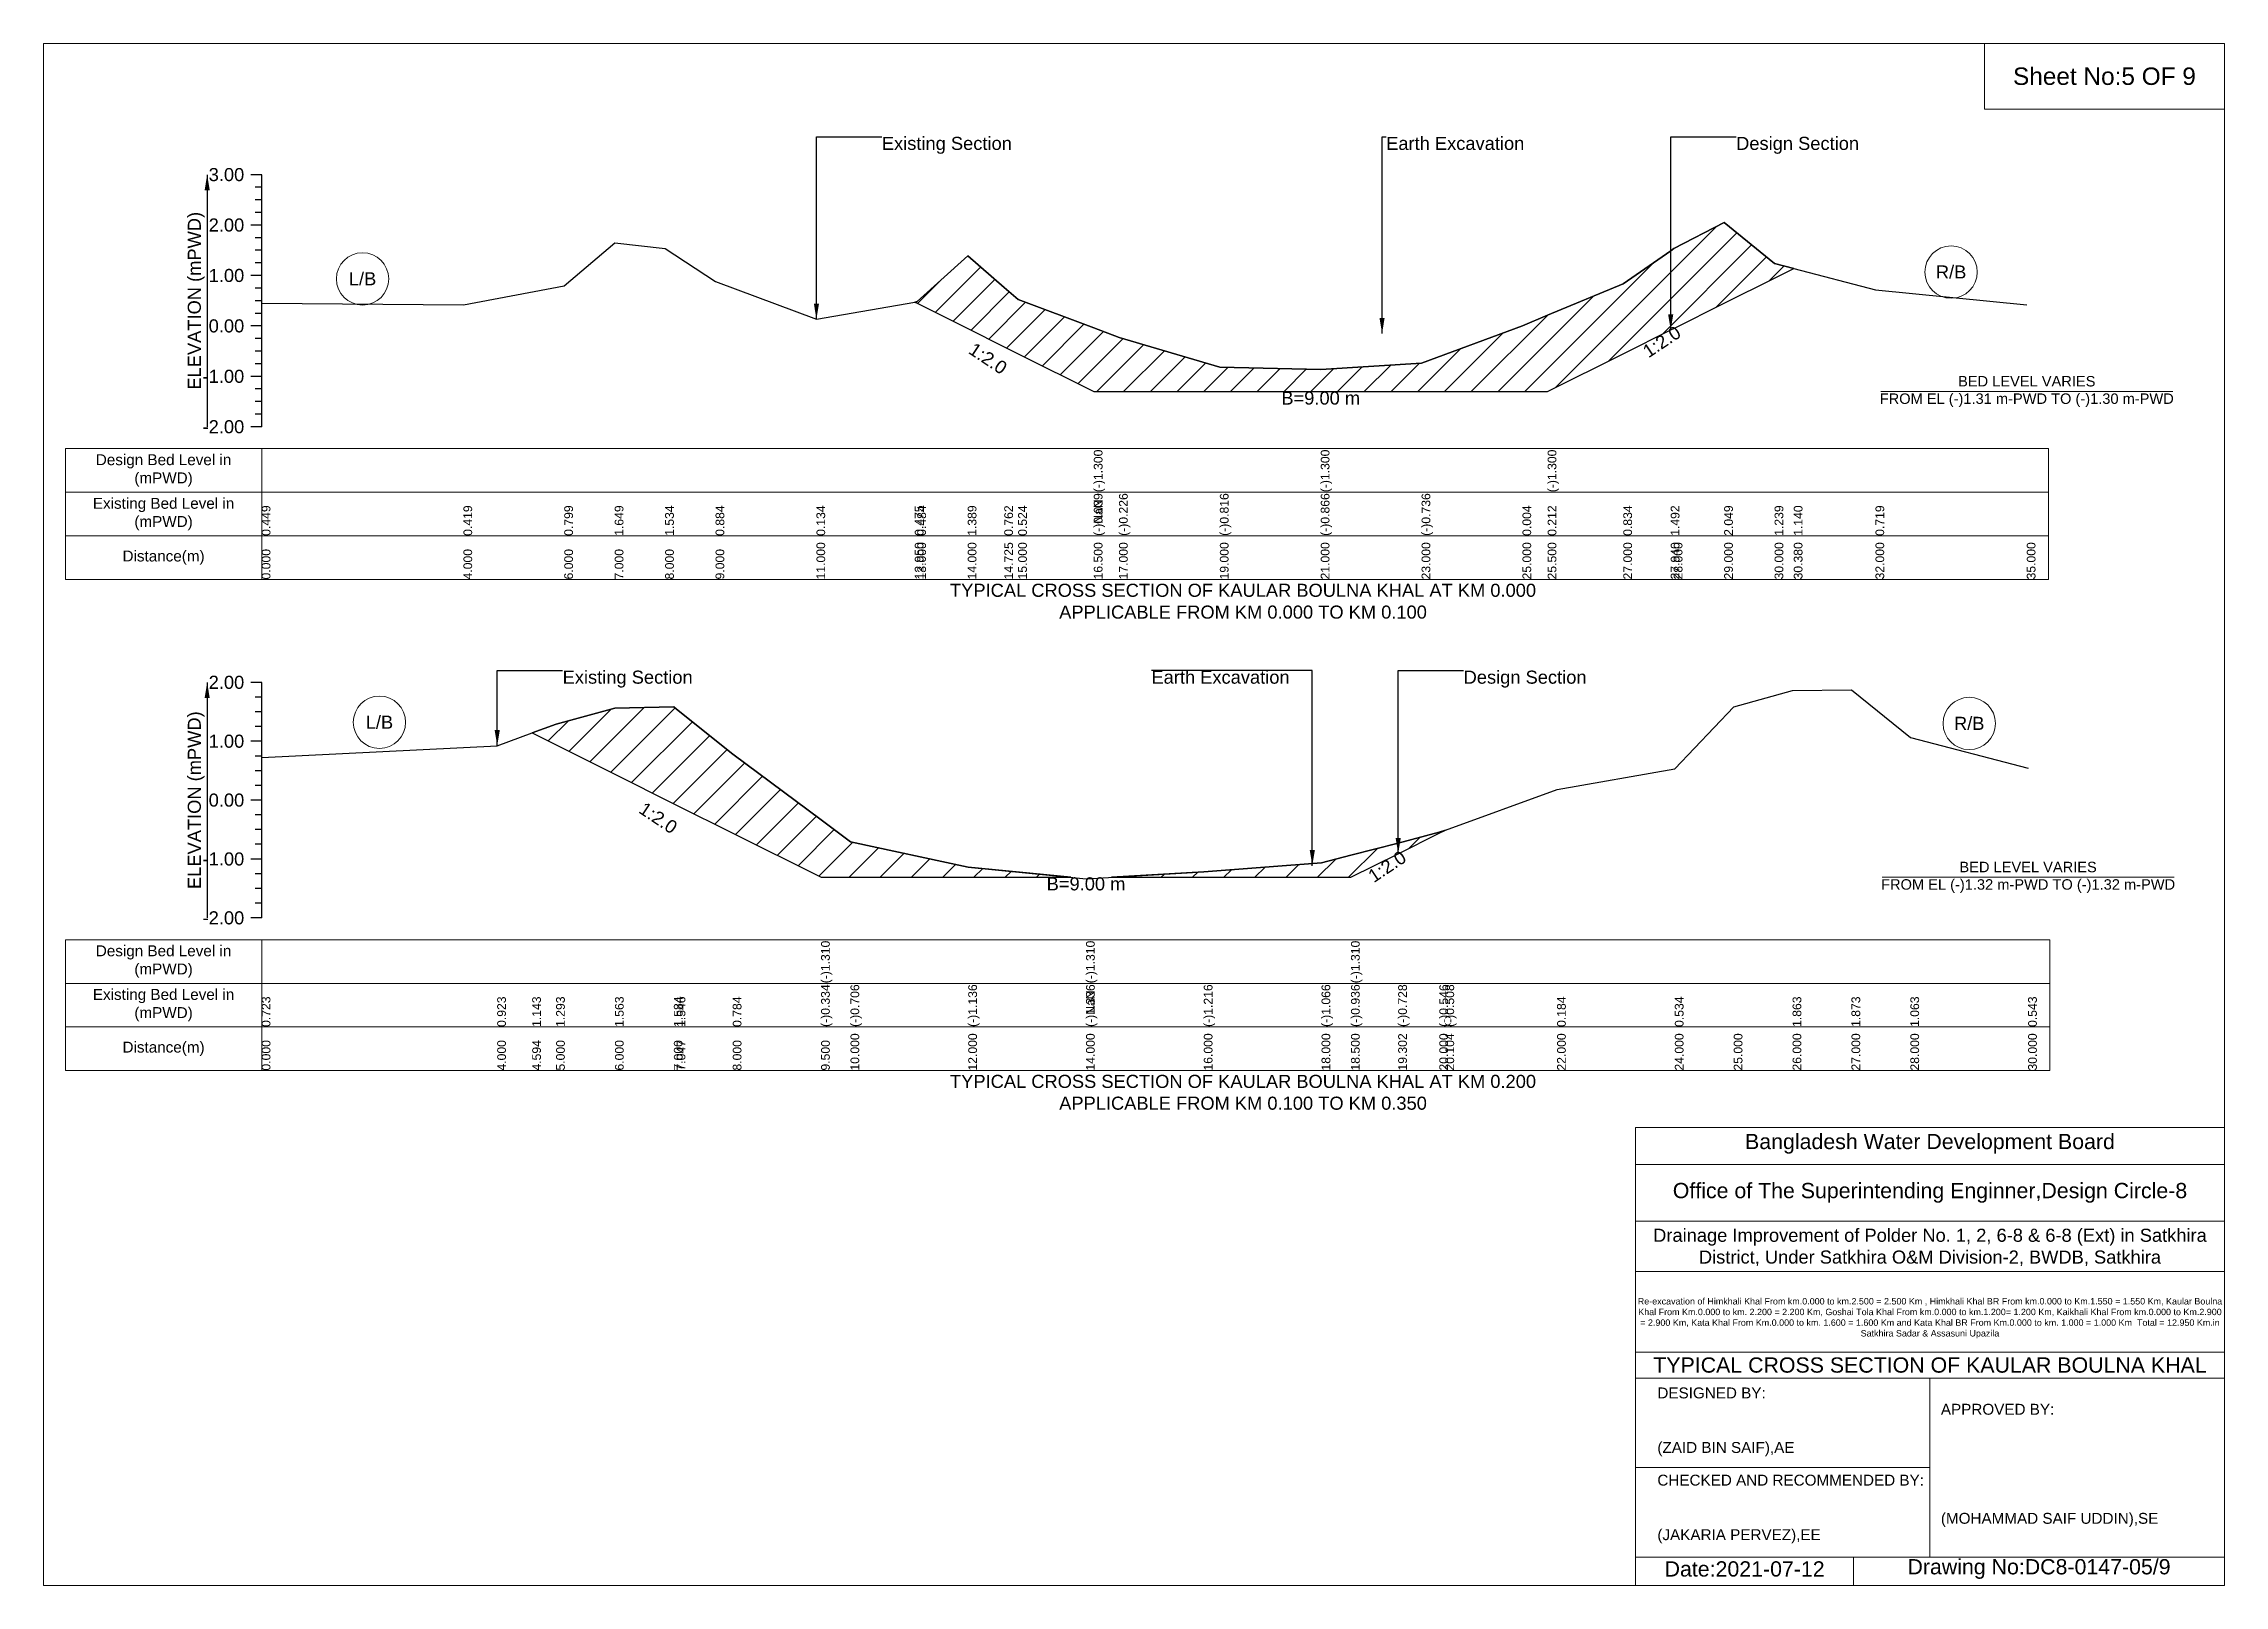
# Model space of a CAD drawing. Header units: inches. Extents: x 91000 to 628000, y -5656 to 0.
# Drawn here: x 320000 to 328000, y -5656 to 0 of the extents above; entities that cross this region are included whole.
import ezdxf

# ---------------------------------------------------------------- set-up
doc = ezdxf.new("R2010")
doc.units = ezdxf.units.IN
doc.header["$LTSCALE"] = 7
doc.header["$MEASUREMENT"] = 0
for name, color, linetype, lineweight in [('Cross section Data Border', 7, 'Continuous', 9), ('Cross Section Labels', 7, 'Continuous', 9), ('Existing_Bed_Level for Xsection', 7, 'Continuous', 25), ('Long Section Border', 7, 'Continuous', 9)]:
    doc.layers.add(name, color=color, linetype=linetype, lineweight=lineweight)
doc.styles.get("Standard").update_dxf_attribs({"font": 'arial.ttf'})
doc.dimstyles.get("Standard").update_dxf_attribs({"dimtxt": 0.18, "dimasz": 0.18, "dimexe": 0.18, "dimexo": 0.0625, "dimgap": 0.09, "dimtad": 0, "dimtih": 1, "dimtoh": 1, "dimdec": 4, "dimzin": 0, "dimdsep": 46, "dimtxsty": 'Standard', "dimcen": 0.09, "dimadec": 0, "dimazin": 0, "dimtfac": 1, "dimtdec": 4, "dimtofl": 0, "dimtmove": 0, "dimatfit": 3, "dimfxl": 1, "dimtolj": 1, "dimtzin": 0, "dimarcsym": 0})

msp = doc.modelspace()

# ---------------------------------------------------------------- texts
at = {"layer": 'Cross section Data Border', "char_height": 40, "width": 640, "attachment_point": 5}
for s, insert in [('Design Bed Level in (mPWD)', (320440, -1565.8)), ('Existing Bed Level in (mPWD)', (320440, -1725.8)), ('Distance(m)', (320440, -1885.8)), ('Design Bed Level in (mPWD)', (320440, -3367.4)), ('Existing Bed Level in (mPWD)', (320440, -3527.4)), ('Distance(m)', (320440, -3687.4))]:
    msp.add_mtext(s, dxfattribs=dict(at, insert=insert))
at = {"layer": 'Cross Section Labels'}
for s, insert, char_height, attachment_point in [('Existing Section', (323075, -342), 48, 1), ('Earth Excavation', (324925, -342), 48, 1), ('Design Section', (326208.9, -342), 48, 1), ('L/B', (321170, -863), 48, 5), ('R/B', (326997.5, -838), 48, 5), ('B=9.00 m', (324685, -1276.3), 48, 2), ('BED LEVEL VARIES ^JFROM EL (-)1.31 m-PWD TO (-)1.30 m-PWD', (327275, -1276.3), 38.4, 5), ('TYPICAL CROSS SECTION OF KAULAR BOULNA KHAL AT KM 0.000^JAPPLICABLE FROM KM 0.000 TO KM 0.100', (324400, -2045.8), 48, 5), ('Existing Section', (321904, -2300.2), 48, 1), ('Earth Excavation', (324064, -2300.2), 48, 1), ('Design Section', (325209.2, -2300.2), 48, 1), ('L/B', (321232, -2489.7), 48, 5), ('R/B', (327064, -2494), 48, 5), ('BED LEVEL VARIES ^JFROM EL (-)1.32 m-PWD TO (-)1.32 m-PWD', (327280, -3058.4), 38.4, 5), ('B=9.00 m', (323824, -3058.4), 48, 2), ('TYPICAL CROSS SECTION OF KAULAR BOULNA KHAL AT KM 0.200^JAPPLICABLE FROM KM 0.100 TO KM 0.350', (324400, -3847.4), 48, 5)]:
    msp.add_mtext(s, dxfattribs=dict(at, insert=insert, char_height=char_height, attachment_point=attachment_point))
at = {"layer": 'Cross Section Labels', "char_height": 48, "attachment_point": 2}
for insert, rotation in [((325922.7, -1073.7), 33.69007), ((323477.8, -1135.2), 326.30993), ((322268.2, -2820.5), 326.30993), ((324915.2, -2998.8), 33.69007)]:
    msp.add_mtext('1:2.0', dxfattribs=dict(at, insert=insert, rotation=rotation))
at = {"layer": 'Existing_Bed_Level for Xsection', "char_height": 48, "attachment_point": 6}
for s, insert in [('3.00', (320736, -480.8)), ('2.00', (320736, -665.8)), ('1.00', (320736, -850.8)), ('0.00', (320736, -1035.8)), ('-1.00', (320736, -1220.8)), ('-2.00', (320736, -1405.8)), ('2.00', (320736, -2343.4)), ('1.00', (320736, -2559.4)), ('0.00', (320736, -2775.4)), ('-1.00', (320736, -2991.4)), ('-2.00', (320736, -3207.4))]:
    msp.add_mtext(s, dxfattribs=dict(at, insert=insert))
at = {"layer": 'Existing_Bed_Level for Xsection', "rotation": 90}
for s, insert, char_height, attachment_point in [('ELEVATION (mPWD)', (320560, -943.3), 48, 5), ('(-)1.300', (323852.5, -1645.8), 32, 1), ('(-)1.300', (324685, -1645.8), 32, 1), ('(-)1.300', (325517.5, -1645.8), 32, 1), ('(-)0.039', (323852.5, -1805.8), 32, 1), ('(-)0.039', (323852.5, -1805.8), 32, 1), ('(-)NaN', (323852.5, -1805.8), 32, 1), ('(-)NaN', (323852.5, -1805.8), 32, 1), ('(-)0.226', (323945, -1805.8), 32, 1), ('(-)0.816', (324315, -1805.8), 32, 1), ('(-)0.866', (324685, -1805.8), 32, 1), ('(-)0.866', (324685, -1805.8), 32, 1), ('(-)0.866', (324685, -1805.8), 32, 1), ('(-)0.736', (325055, -1805.8), 32, 1), ('0.449', (320800, -1805.8), 32, 1), ('0.419', (321540, -1805.8), 32, 1), ('0.419', (321540, -1805.8), 32, 1), ('0.799', (321910, -1805.8), 32, 1), ('1.649', (322095, -1805.8), 32, 1), ('1.534', (322280, -1805.8), 32, 1), ('1.534', (322280, -1805.8), 32, 1), ('0.884', (322465, -1805.8), 32, 1), ('0.134', (322835, -1805.8), 32, 1), ('0.475', (323195.7, -1805.8), 32, 1), ('0.484', (323205, -1805.8), 32, 1), ('1.389', (323390, -1805.8), 32, 1), ('0.762', (323524.1, -1805.8), 32, 1), ('0.524', (323575, -1805.8), 32, 1), ('0.004', (325425, -1805.8), 32, 1), ('0.212', (325517.5, -1805.8), 32, 1), ('0.212', (325517.5, -1805.8), 32, 1), ('0.834', (325795, -1805.8), 32, 1), ('1.492', (325968.9, -1805.8), 32, 1), ('2.049', (326165, -1805.8), 32, 1), ('1.239', (326350, -1805.8), 32, 1), ('1.140', (326420.3, -1805.8), 32, 1), ('0.719', (326720, -1805.8), 32, 1), ('11.000', (322835, -1965.8), 32, 1), ('12.950', (323195.7, -1965.8), 32, 1), ('13.000', (323205, -1965.8), 32, 1), ('14.000', (323390, -1965.8), 32, 1), ('14.725', (323524.1, -1965.8), 32, 1), ('15.000', (323575, -1965.8), 32, 1), ('16.500', (323852.5, -1965.8), 32, 1), ('16.500', (323852.5, -1965.8), 32, 1), ('16.500', (323852.5, -1965.8), 32, 1), ('17.000', (323945, -1965.8), 32, 1), ('19.000', (324315, -1965.8), 32, 1), ('21.000', (324685, -1965.8), 32, 1), ('21.000', (324685, -1965.8), 32, 1), ('21.000', (324685, -1965.8), 32, 1), ('23.000', (325055, -1965.8), 32, 1), ('25.000', (325425, -1965.8), 32, 1), ('25.500', (325517.5, -1965.8), 32, 1), ('25.500', (325517.5, -1965.8), 32, 1), ('25.500', (325517.5, -1965.8), 32, 1), ('27.000', (325795, -1965.8), 32, 1), ('27.940', (325968.9, -1965.8), 32, 1), ('28.000', (325980, -1965.8), 32, 1), ('29.000', (326165, -1965.8), 32, 1), ('30.000', (326350, -1965.8), 32, 1), ('30.380', (326420.3, -1965.8), 32, 1), ('32.000', (326720, -1965.8), 32, 1), ('35.000', (327275, -1965.8), 32, 1), ('0.000', (320800, -1965.8), 32, 1), ('4.000', (321540, -1965.8), 32, 1), ('6.000', (321910, -1965.8), 32, 1), ('7.000', (322095, -1965.8), 32, 1), ('8.000', (322280, -1965.8), 32, 1), ('9.000', (322465, -1965.8), 32, 1), ('ELEVATION (mPWD)', (320560, -2775.4), 48, 5), ('(-)1.310', (322852, -3447.4), 32, 1), ('(-)1.310', (323824, -3447.4), 32, 1), ('(-)1.310', (324796, -3447.4), 32, 1), ('0.723', (320800, -3607.4), 32, 1), ('0.923', (321664, -3607.4), 32, 1), ('1.143', (321792.4, -3607.4), 32, 1), ('1.293', (321880, -3607.4), 32, 1), ('1.563', (322096, -3607.4), 32, 1), ('1.584', (322312, -3607.4), 32, 1), ('1.584', (322312, -3607.4), 32, 1), ('1.546', (322322.2, -3607.4), 32, 1), ('0.784', (322528, -3607.4), 32, 1), ('(-)0.334', (322852, -3607.4), 32, 1), ('(-)0.334', (322852, -3607.4), 32, 1), ('(-)0.334', (322852, -3607.4), 32, 1), ('(-)0.706', (322960, -3607.4), 32, 1), ('(-)1.136', (323392, -3607.4), 32, 1), ('(-)1.336', (323824, -3607.4), 32, 1), ('(-)1.336', (323824, -3607.4), 32, 1), ('(-)NaN', (323824, -3607.4), 32, 1), ('(-)1.216', (324256, -3607.4), 32, 1), ('(-)1.066', (324688, -3607.4), 32, 1), ('(-)0.936', (324796, -3607.4), 32, 1), ('(-)0.936', (324796, -3607.4), 32, 1), ('(-)0.936', (324796, -3607.4), 32, 1), ('(-)0.728', (324969.2, -3607.4), 32, 1), ('(-)0.546', (325120, -3607.4), 32, 1), ('(-)0.508', (325142.4, -3607.4), 32, 1), ('0.184', (325552, -3607.4), 32, 1), ('0.534', (325984, -3607.4), 32, 1), ('1.863', (326416, -3607.4), 32, 1), ('1.873', (326632, -3607.4), 32, 1), ('1.063', (326848, -3607.4), 32, 1), ('0.543', (327280, -3607.4), 32, 1), ('0.000', (320800, -3767.4), 32, 1), ('4.000', (321664, -3767.4), 32, 1), ('4.594', (321792.4, -3767.4), 32, 1), ('5.000', (321880, -3767.4), 32, 1), ('6.000', (322096, -3767.4), 32, 1), ('7.000', (322312, -3767.4), 32, 1), ('7.047', (322322.2, -3767.4), 32, 1), ('8.000', (322528, -3767.4), 32, 1), ('9.500', (322852, -3767.4), 32, 1), ('9.500', (322852, -3767.4), 32, 1), ('9.500', (322852, -3767.4), 32, 1), ('10.000', (322960, -3767.4), 32, 1), ('12.000', (323392, -3767.4), 32, 1), ('14.000', (323824, -3767.4), 32, 1), ('14.000', (323824, -3767.4), 32, 1), ('14.000', (323824, -3767.4), 32, 1), ('16.000', (324256, -3767.4), 32, 1), ('18.000', (324688, -3767.4), 32, 1), ('18.500', (324796, -3767.4), 32, 1), ('18.500', (324796, -3767.4), 32, 1), ('18.500', (324796, -3767.4), 32, 1), ('19.302', (324969.2, -3767.4), 32, 1), ('20.000', (325120, -3767.4), 32, 1), ('20.104', (325142.4, -3767.4), 32, 1), ('22.000', (325552, -3767.4), 32, 1), ('24.000', (325984, -3767.4), 32, 1), ('25.000', (326200, -3767.4), 32, 1), ('26.000', (326416, -3767.4), 32, 1), ('27.000', (326632, -3767.4), 32, 1), ('28.000', (326848, -3767.4), 32, 1), ('30.000', (327280, -3767.4), 32, 1)]:
    msp.add_mtext(s, dxfattribs=dict(at, insert=insert, char_height=char_height, attachment_point=attachment_point))
at = {"layer": 'Long Section Border', "attachment_point": 5}
for s, insert, char_height in [('Sheet No:5 OF 9', (327560, -120), 64), ('Bangladesh Water Development Board', (326920, -4036), 56), ('Office of The Superintending Enginner,Design Circle-8', (326920, -4216), 56)]:
    msp.add_mtext(s, dxfattribs=dict(at, insert=insert, char_height=char_height))
at = {"layer": 'Long Section Border'}
for s, insert, char_height, width, attachment_point in [('Drainage Improvement of Polder No. 1, 2, 6-8 & 6-8 (Ext) in Satkhira District, Under Satkhira O&M Division-2, BWDB, Satkhira', (326920, -4416), 48, 2240, 5), ('Re-excavation of Himkhali Khal From km.0.000 to km.2.500 = 2.500 Km , Himkhali Khal BR From km.0.000 to Km.1.550 = 1.550 Km, Kaular Boulna Khal From Km.0.000 to km. 2.200 = 2.200 Km, Goshai Tola Khal From km.0.000 to km.1.200= 1.200 Km, Kaikhali Khal From km.0.000 to Km.2.900 = 2.900 Km, Kata Khal From Km.0.000 to km. 1.600 = 1.600 Km and Kata Khal BR From Km.0.000 to km. 1.000 = 1.000 Km  Total = 12.950 Km.in Satkhira Sadar & Assasuni Upazila', (326920, -4676), 23.4814, 2160, 5), ('TYPICAL CROSS SECTION OF KAULAR BOULNA KHAL', (326920, -4848), 56, 2240, 5), ('DESIGNED BY:^J^J^J(ZAID BIN SAIF),AE', (325920, -5056), 40, 1120, 4), ('APPROVED BY:^J^J^J^J^J^J(MOHAMMAD SAIF UDDIN),SE', (326960, -5216), 40, 1120, 4), ('CHECKED AND RECOMMENDED BY:^J^J^J(JAKARIA PERVEZ),EE', (325920, -5376), 40, 1120, 4), ('Date:2021-07-12', (326240, -5596), 56, 1120, 5), ('Drawing No:DC8-0147-05/9', (327320, -5596), 56, 1760, 5)]:
    msp.add_mtext(s, dxfattribs=dict(at, insert=insert, char_height=char_height, width=width, attachment_point=attachment_point))

# ---------------------------------------------------------------- hatches: boundary and pattern name
at = {"layer": 'Existing_Bed_Level for Xsection'}
h = msp.add_hatch(dxfattribs=at)
h.set_pattern_fill('ANSI31', color=256, scale=555, style=0)
h.paths.add_polyline_path([(323195.7, -947.9), (323205, -952.5), (323390, -1045), (323524.1, -1112.1), (323575, -1137.5), (323852.5, -1276.3), (323945, -1276.3), (324315, -1276.3), (324685, -1276.3), (325055, -1276.3), (325425, -1276.3), (325517.5, -1276.3), (325795, -1137.5), (325968.9, -1050.6), (325980, -1045), (326165, -952.5), (326350, -860), (326420.3, -824.9), (326350, -806.6), (326165, -656.7), (325980, -752), (325968.9, -759.8), (325795, -881.5), (325517.5, -996.7), (325425, -1035), (325055, -1172), (324685, -1196), (324315, -1186.8), (323945, -1077.6), (323852.5, -1042.9), (323575, -938.8), (323524.1, -894.8), (323390, -778.8), (323205, -946.2)])
h = msp.add_hatch(dxfattribs=at)
h.set_pattern_fill('ANSI31', color=256, scale=648, style=0)
h.paths.add_polyline_path([(321792.4, -2528.6), (321880, -2572.4), (322096, -2680.4), (322312, -2788.4), (322322.2, -2793.5), (322528, -2896.4), (322852, -3058.4), (322960, -3058.4), (323392, -3058.4), (323767.8, -3058.4), (323392, -3020.8), (322960, -2927.9), (322852, -2847.5), (322528, -2606.1), (322322.2, -2441.4), (322312, -2433.3), (322096, -2437.8), (321880, -2496.1)])
h = msp.add_hatch(dxfattribs=at)
h.set_pattern_fill('ANSI31', color=256, scale=648, style=0)
h.paths.add_polyline_path([(323917.6, -3058.4), (324256, -3058.4), (324688, -3058.4), (324796, -3058.4), (324969.2, -2971.8), (325120, -2896.4), (325142.4, -2885.2), (325120, -2893.4), (324969.2, -2932.6), (324796, -2977.6), (324688, -3005.7), (324256, -3038.1)])

# ---------------------------------------------------------------- linework, layer by layer
at = {"layer": 'Cross section Data Border'}
for points in [[(320080, -1485.8), (327355, -1485.8), (327355, -1965.8), (320080, -1965.8)], [(320080, -3287.4), (327360, -3287.4), (327360, -3767.4), (320080, -3767.4)]]:
    msp.add_lwpolyline(points, close=True, dxfattribs=at)
for points in [[(320800, -1485.8), (320800, -1965.8)], [(320080, -1645.8), (327355, -1645.8)], [(320080, -1805.8), (327355, -1805.8)], [(320800, -3287.4), (320800, -3767.4)], [(320080, -3447.4), (327360, -3447.4)], [(320080, -3607.4), (327360, -3607.4)]]:
    msp.add_lwpolyline(points, dxfattribs=at)
at = {"layer": 'Cross Section Labels'}
for points in [[(326739.2, -1276.3), (327810.8, -1276.3)], [(326744.2, -3058.4), (327815.8, -3058.4)]]:
    msp.add_lwpolyline(points, dxfattribs=at)
for centre in [(321170, -863), (326997.5, -838), (321232, -2489.7), (327064, -2494)]:
    msp.add_circle(centre, 96, dxfattribs=at)
at = {"layer": 'Existing_Bed_Level for Xsection'}
for points in [[(320800, -480.8), (320760, -480.8)], [(320800, -527), (320776, -527)], [(320800, -1405.8), (320800, -1220.8), (320800, -1035.8), (320800, -850.8), (320800, -665.8), (320800, -480.8)], [(320800, -573.3), (320776, -573.3)], [(320800, -619.5), (320776, -619.5)], [(320800, -665.8), (320760, -665.8)], [(320800, -712), (320776, -712)], [(320800, -952.7), (321540, -958.3), (321910, -888), (322095, -730.7), (322280, -752), (322465, -872.2), (322835, -1011), (323195.7, -947.9), (323205, -946.2), (323390, -778.8), (323524.1, -894.8), (323575, -938.8), (323852.5, -1042.9), (323852.5, -1042.9), (323945, -1077.6), (324315, -1186.8), (324685, -1196), (324685, -1196), (325055, -1172), (325425, -1035), (325517.5, -996.7), (325517.5, -996.7), (325795, -881.5), (325968.9, -759.8), (325980, -752), (326165, -656.7), (326350, -806.6), (326420.3, -824.9), (326720, -902.8), (327275, -958.3)], [(320800, -758.3), (320776, -758.3)], [(320800, -850.8), (320760, -850.8)], [(320800, -804.5), (320776, -804.5)], [(320800, -897), (320776, -897)], [(320800, -943.3), (320776, -943.3)], [(320800, -1035.8), (320760, -1035.8)], [(320800, -989.5), (320776, -989.5)], [(320800, -1082), (320776, -1082)], [(320800, -1128.3), (320776, -1128.3)], [(320800, -1174.5), (320776, -1174.5)], [(320800, -1220.8), (320760, -1220.8)], [(320800, -1267), (320776, -1267)], [(320800, -1313.3), (320776, -1313.3)], [(320800, -1359.5), (320776, -1359.5)], [(320800, -1405.8), (320760, -1405.8)], [(320800, -2343.4), (320760, -2343.4)], [(320800, -2397.4), (320776, -2397.4)], [(320800, -3207.4), (320800, -2991.4), (320800, -2775.4), (320800, -2559.4), (320800, -2343.4)], [(320800, -2619.3), (321664, -2576.1), (321792.4, -2528.6), (321880, -2496.1), (322096, -2437.8), (322312, -2433.3), (322322.2, -2441.4), (322528, -2606.1), (322852, -2847.5), (322852, -2847.5), (322960, -2927.9), (323392, -3020.8), (323824, -3064), (323824, -3064), (324256, -3038.1), (324688, -3005.7), (324796, -2977.6), (324796, -2977.6), (324969.2, -2932.6), (325120, -2893.4), (325142.4, -2885.2), (325552, -2735.7), (325984, -2660.1), (326200, -2433.3), (326416, -2373), (326632, -2370.9), (326848, -2545.8), (327280, -2658.1)], [(320800, -2451.4), (320776, -2451.4)], [(320800, -2559.4), (320760, -2559.4)], [(320800, -2505.4), (320776, -2505.4)], [(320800, -2613.4), (320776, -2613.4)], [(320800, -2667.4), (320776, -2667.4)], [(320800, -2775.4), (320760, -2775.4)], [(320800, -2721.4), (320776, -2721.4)], [(320800, -2829.4), (320776, -2829.4)], [(320800, -2883.4), (320776, -2883.4)], [(320800, -2937.4), (320776, -2937.4)], [(320800, -2991.4), (320760, -2991.4)], [(320800, -3045.4), (320776, -3045.4)], [(320800, -3099.4), (320776, -3099.4)], [(320800, -3153.4), (320776, -3153.4)], [(320800, -3207.4), (320760, -3207.4)]]:
    msp.add_lwpolyline(points, dxfattribs=at)
for points in [[(323195.7, -947.9), (323205, -952.5), (323390, -1045), (323524.1, -1112.1), (323575, -1137.5), (323852.5, -1276.3), (323852.5, -1276.3), (323945, -1276.3), (324315, -1276.3), (324685, -1276.3), (324685, -1276.3), (325055, -1276.3), (325425, -1276.3), (325517.5, -1276.3), (325517.5, -1276.3), (325795, -1137.5), (325968.9, -1050.6), (325980, -1045), (326165, -952.5), (326350, -860), (326420.3, -824.9), (326420.3, -824.9), (326420.3, -824.9), (326350, -806.6), (326165, -656.7), (325980, -752), (325968.9, -759.8), (325795, -881.5), (325517.5, -996.7), (325517.5, -996.7), (325425, -1035), (325055, -1172), (324685, -1196), (324685, -1196), (324315, -1186.8), (323945, -1077.6), (323852.5, -1042.9), (323852.5, -1042.9), (323575, -938.8), (323524.1, -894.8), (323390, -778.8), (323205, -946.2)], [(321792.4, -2528.6), (321880, -2572.4), (322096, -2680.4), (322312, -2788.4), (322322.2, -2793.5), (322528, -2896.4), (322852, -3058.4), (322852, -3058.4), (322960, -3058.4), (323392, -3058.4), (323767.8, -3058.4), (323392, -3020.8), (322960, -2927.9), (322852, -2847.5), (322852, -2847.5), (322528, -2606.1), (322322.2, -2441.4), (322312, -2433.3), (322096, -2437.8), (321880, -2496.1)], [(323917.6, -3058.4), (324256, -3058.4), (324688, -3058.4), (324796, -3058.4), (324796, -3058.4), (324969.2, -2971.8), (325120, -2896.4), (325142.4, -2885.2), (325142.4, -2885.2), (325142.4, -2885.2), (325120, -2893.4), (324969.2, -2932.6), (324796, -2977.6), (324796, -2977.6), (324688, -3005.7), (324256, -3038.1)]]:
    msp.add_lwpolyline(points, close=True, dxfattribs=at)
at = {"layer": 'Long Section Border'}
for points in [[(320000, 0), (328000, 0), (328000, -5656), (320000, -5656)], [(327120, 0), (328000, 0), (328000, -240), (327120, -240)]]:
    msp.add_lwpolyline(points, close=True, dxfattribs=at)
for points in [[(325840, -5656), (325840, -3976), (328000, -3976)], [(325840, -4112), (328000, -4112)], [(325840, -4320), (328000, -4320)], [(325840, -4504), (328000, -4504)], [(325840, -4800), (328000, -4800)], [(325840, -4896), (328000, -4896)], [(326920, -4896), (326920, -5552)], [(325840, -5224), (326920, -5224)], [(325840, -5552), (328000, -5552)], [(326640, -5552), (326640, -5656)]]:
    msp.add_lwpolyline(points, dxfattribs=at)

msp.set_redraw_order([(e.dxf.handle, doc.entitydb.next_handle()) for e in msp.query("TEXT MTEXT ATTDEF DIMENSION ARC_DIMENSION")])  # texts and dimensions are drawn at this point

# ---------------------------------------------------------------- leaders
at = {"layer": 'Cross Section Labels', "annotation_type": 0, "has_hookline": 1}
for points, hookline_direction, text_width in [([(322835, -1011), (322835, -342), (323074.9, -342)], 0, 467.2), ([(324910, -1063.8), (324910, -342), (324924.9, -342)], 0, 497), ([(325968.9, -1050.6), (325968.9, -342), (326208.8, -342)], 0, 441.2), ([(321664, -2576.1), (321664, -2300.2), (321903.9, -2300.2)], 0, 467.2), ([(324654.1, -3015.8), (324654.1, -2300.2), (324064.1, -2300.2)], 1, 497), ([(324969.2, -2971.8), (324969.2, -2300.2), (325209.1, -2300.2)], 0, 441.2)]:
    msp.add_leader(points, dimstyle='Standard', override={"dimasz": 57.6}, dxfattribs=dict(at, hookline_direction=hookline_direction, text_width=text_width))
at = {"layer": 'Existing_Bed_Level for Xsection'}
for points in [[(320600, -480.8), (320600, -1405.8)], [(320600, -2343.4), (320600, -3207.4)]]:
    msp.add_leader(points, dimstyle='Standard', override={"dimasz": 57.6}, dxfattribs=at)

doc.saveas('drawing.dxf')
